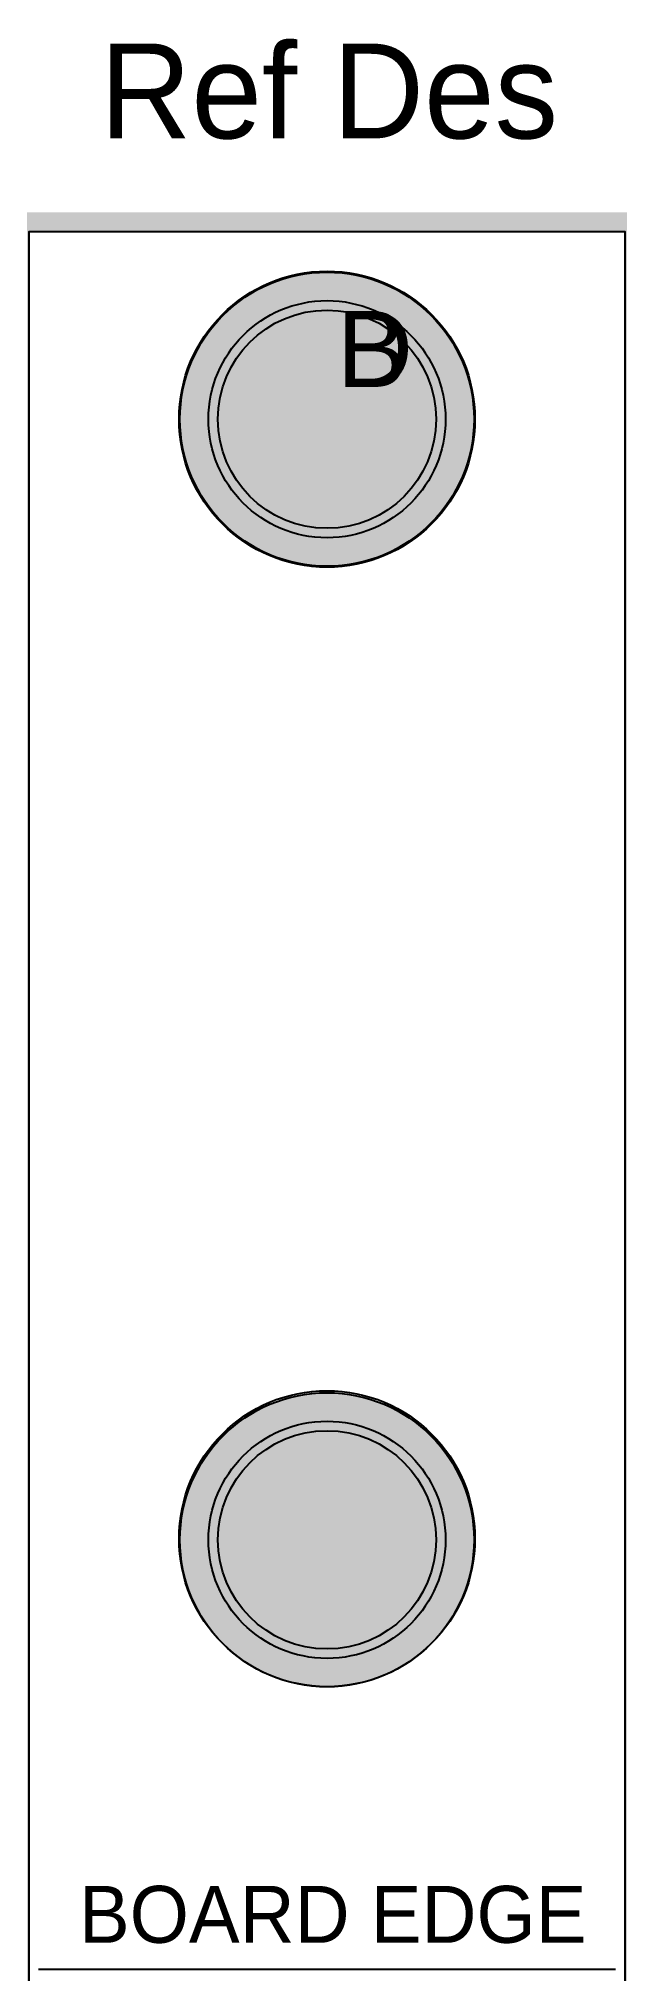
# Model space of a CAD drawing. Extents: x -10000 to 10000, y -10000 to 10000.
# Drawn here: x -152 to 152, y -817 to 201 of the extents above; entities that cross this region are included whole.
import ezdxf
from ezdxf.enums import TextEntityAlignment as Align

# ---------------------------------------------------------------- set-up
doc = ezdxf.new("R2010")
doc.units = 0
doc.header["$MEASUREMENT"] = 0
for name, color, linetype in [('ASSEMBLY_OUTLINES_TOP', 131, 'CONTINUOUS'), ('BOARD_ORIGIN', 50, 'CONTINUOUS'), ('CELL_INFO', 20, 'CONTINUOUS'), ('MOUNTING_HOLE_PADS_LAYER_BOTTOM', 90, 'CONTINUOUS'), ('MOUNTING_HOLE_PADS_LAYER_TOP', 20, 'CONTINUOUS'), ('MOUNTING_HOLES_LAYER_BOTTOM', 22, 'CONTINUOUS'), ('MOUNTING_HOLES_LAYER_TOP', 22, 'CONTINUOUS'), ('NC_DRILL_ORIGIN', 244, 'CONTINUOUS'), ('PLACEMENT_OUTLINES_TOP', 170, 'CONTINUOUS'), ('ROUTE_OBSTRUCTS_LAYER_BOTTOM', 90, 'CONTINUOUS'), ('ROUTE_OBSTRUCTS_LAYER_TOP', 20, 'CONTINUOUS'), ('SILKSCREEN_OUTLINES_TOP', 104, 'CONTINUOUS'), ('SOLDERMASK_PADS_BTM', 151, 'CONTINUOUS'), ('SOLDERMASK_PADS_TOP', 91, 'CONTINUOUS')]:
    doc.layers.add(name, color=color, linetype=linetype)
doc.styles.add('ARIAL', font='ARIAL.TTF')
doc.styles.add('VERIBEST_GERBER_0', font='VBest0.ttf')

msp = doc.modelspace()

# ---------------------------------------------------------------- texts
at = {"layer": 'BOARD_ORIGIN', "style": 'ARIAL'}
msp.add_text('B', height=40, dxfattribs=at).set_placement((5, 5), align=Align.BOTTOM_LEFT)
at = {"layer": 'CELL_INFO', "style": 'VERIBEST_GERBER_0'}
msp.add_text('BOARD EDGE', height=30, dxfattribs=at).set_placement((3, -788), align=Align.MIDDLE_CENTER)
at = {"layer": 'NC_DRILL_ORIGIN', "style": 'ARIAL'}
msp.add_text('D', height=40, dxfattribs=at).set_placement((5, 5), align=Align.BOTTOM_LEFT)
at = {"layer": 'SILKSCREEN_OUTLINES_TOP', "style": 'VERIBEST_GERBER_0'}
msp.add_text('Ref Des', height=50, dxfattribs=at).set_placement((1, 173), align=Align.MIDDLE_CENTER)

# ---------------------------------------------------------------- hatches: boundary and pattern name
at = {"layer": 'MOUNTING_HOLE_PADS_LAYER_BOTTOM'}
h = msp.add_hatch(color=256, dxfattribs=at)
edge = h.paths.add_edge_path()
edge.add_arc((0, 0), 57.5, 0, 360)
h = msp.add_hatch(color=256, dxfattribs=at)
edge = h.paths.add_edge_path()
edge.add_arc((0, -590.6), 57.5, 0, 360)
at = {"layer": 'MOUNTING_HOLE_PADS_LAYER_TOP'}
h = msp.add_hatch(color=256, dxfattribs=at)
edge = h.paths.add_edge_path()
edge.add_arc((0, 0), 57.5, 0, 360)
h = msp.add_hatch(color=256, dxfattribs=at)
edge = h.paths.add_edge_path()
edge.add_arc((0, -590.6), 57.5, 0, 360)
at = {"layer": 'MOUNTING_HOLES_LAYER_BOTTOM'}
h = msp.add_hatch(color=256, dxfattribs=at)
edge = h.paths.add_edge_path()
edge.add_arc((0, 0), 62.5, 0, 360)
h = msp.add_hatch(color=256, dxfattribs=at)
edge = h.paths.add_edge_path()
edge.add_arc((0, -590.6), 62.5, 0, 360)
at = {"layer": 'MOUNTING_HOLES_LAYER_TOP'}
h = msp.add_hatch(color=256, dxfattribs=at)
edge = h.paths.add_edge_path()
edge.add_arc((0, 0), 62.5, 0, 360)
h = msp.add_hatch(color=256, dxfattribs=at)
edge = h.paths.add_edge_path()
edge.add_arc((0, -590.6), 62.5, 0, 360)
at = {"layer": 'SOLDERMASK_PADS_BTM'}
h = msp.add_hatch(color=256, dxfattribs=at)
edge = h.paths.add_edge_path()
edge.add_arc((0, 0), 77.5, 0, 360)
h = msp.add_hatch(color=256, dxfattribs=at)
edge = h.paths.add_edge_path()
edge.add_arc((0, -590.6), 77.5, 0, 360)
at = {"layer": 'SOLDERMASK_PADS_TOP'}
h = msp.add_hatch(color=256, dxfattribs=at)
edge = h.paths.add_edge_path()
edge.add_arc((0, 0), 77.5, 0, 360)
h = msp.add_hatch(color=256, dxfattribs=at)
edge = h.paths.add_edge_path()
edge.add_arc((0, -590.6), 77.5, 0, 360)

# ---------------------------------------------------------------- linework, layer by layer
at = {"layer": 'ASSEMBLY_OUTLINES_TOP'}
msp.add_lwpolyline([(-157, -1253), (-157, 99), (157, 99), (157, -1253)], close=True, dxfattribs=at)
msp.add_lwpolyline([(152, -817), (-152, -817)], dxfattribs=at)
at = {"layer": 'BOARD_ORIGIN', "const_width": 5, "elevation": 0}
for points in [[(0, -75), (0, 75)], [(-75, 0), (75, 0)]]:
    msp.add_lwpolyline(points, dxfattribs=at)
msp.add_lwpolyline([(-56, 0, 1), (56, 0, 1)], format="xyb", close=True, dxfattribs=at)
at = {"layer": 'CELL_INFO'}
msp.add_lwpolyline([(152, -817), (-152, -817)], dxfattribs=at)
at = {"layer": 'MOUNTING_HOLE_PADS_LAYER_BOTTOM'}
for centre in [(0, 0), (0, -590.6)]:
    msp.add_circle(centre, 57.5, dxfattribs=at)
at = {"layer": 'MOUNTING_HOLE_PADS_LAYER_TOP'}
for centre in [(0, 0), (0, -590.6)]:
    msp.add_circle(centre, 57.5, dxfattribs=at)
at = {"layer": 'MOUNTING_HOLES_LAYER_BOTTOM'}
for centre in [(0, 0), (0, -590.6)]:
    msp.add_circle(centre, 62.5, dxfattribs=at)
at = {"layer": 'MOUNTING_HOLES_LAYER_TOP'}
for centre in [(0, 0), (0, -590.6)]:
    msp.add_circle(centre, 62.5, dxfattribs=at)
at = {"layer": 'NC_DRILL_ORIGIN', "const_width": 5}
for points in [[(0, -75), (0, 75)], [(-75, 0), (75, 0)]]:
    msp.add_lwpolyline(points, dxfattribs=at)
msp.add_lwpolyline([(-50, -50), (-50, 50), (50, 50), (50, -50)], close=True, dxfattribs=at)
at = {"layer": 'PLACEMENT_OUTLINES_TOP'}
msp.add_lwpolyline([(-157, -1253), (-157, 99), (157, 99), (157, -1253)], close=True, dxfattribs=at)
at = {"layer": 'ROUTE_OBSTRUCTS_LAYER_BOTTOM'}
for centre in [(0, 0), (0, -590)]:
    msp.add_circle(centre, 78, dxfattribs=at)
at = {"layer": 'ROUTE_OBSTRUCTS_LAYER_TOP'}
for centre in [(0, 0), (0, -590)]:
    msp.add_circle(centre, 78, dxfattribs=at)
at = {"layer": 'SILKSCREEN_OUTLINES_TOP', "const_width": 10}
msp.add_lwpolyline([(-162, -1258), (-162, 104), (162, 104), (162, -1258)], close=True, dxfattribs=at)
at = {"layer": 'SOLDERMASK_PADS_BTM'}
for centre in [(0, 0), (0, -590.6)]:
    msp.add_circle(centre, 77.5, dxfattribs=at)
at = {"layer": 'SOLDERMASK_PADS_TOP'}
for centre in [(0, 0), (0, -590.6)]:
    msp.add_circle(centre, 77.5, dxfattribs=at)

msp.set_redraw_order([(e.dxf.handle, doc.entitydb.next_handle()) for e in msp.query("TEXT MTEXT ATTDEF DIMENSION ARC_DIMENSION")])  # texts and dimensions are drawn at this point

doc.saveas('drawing.dxf')
